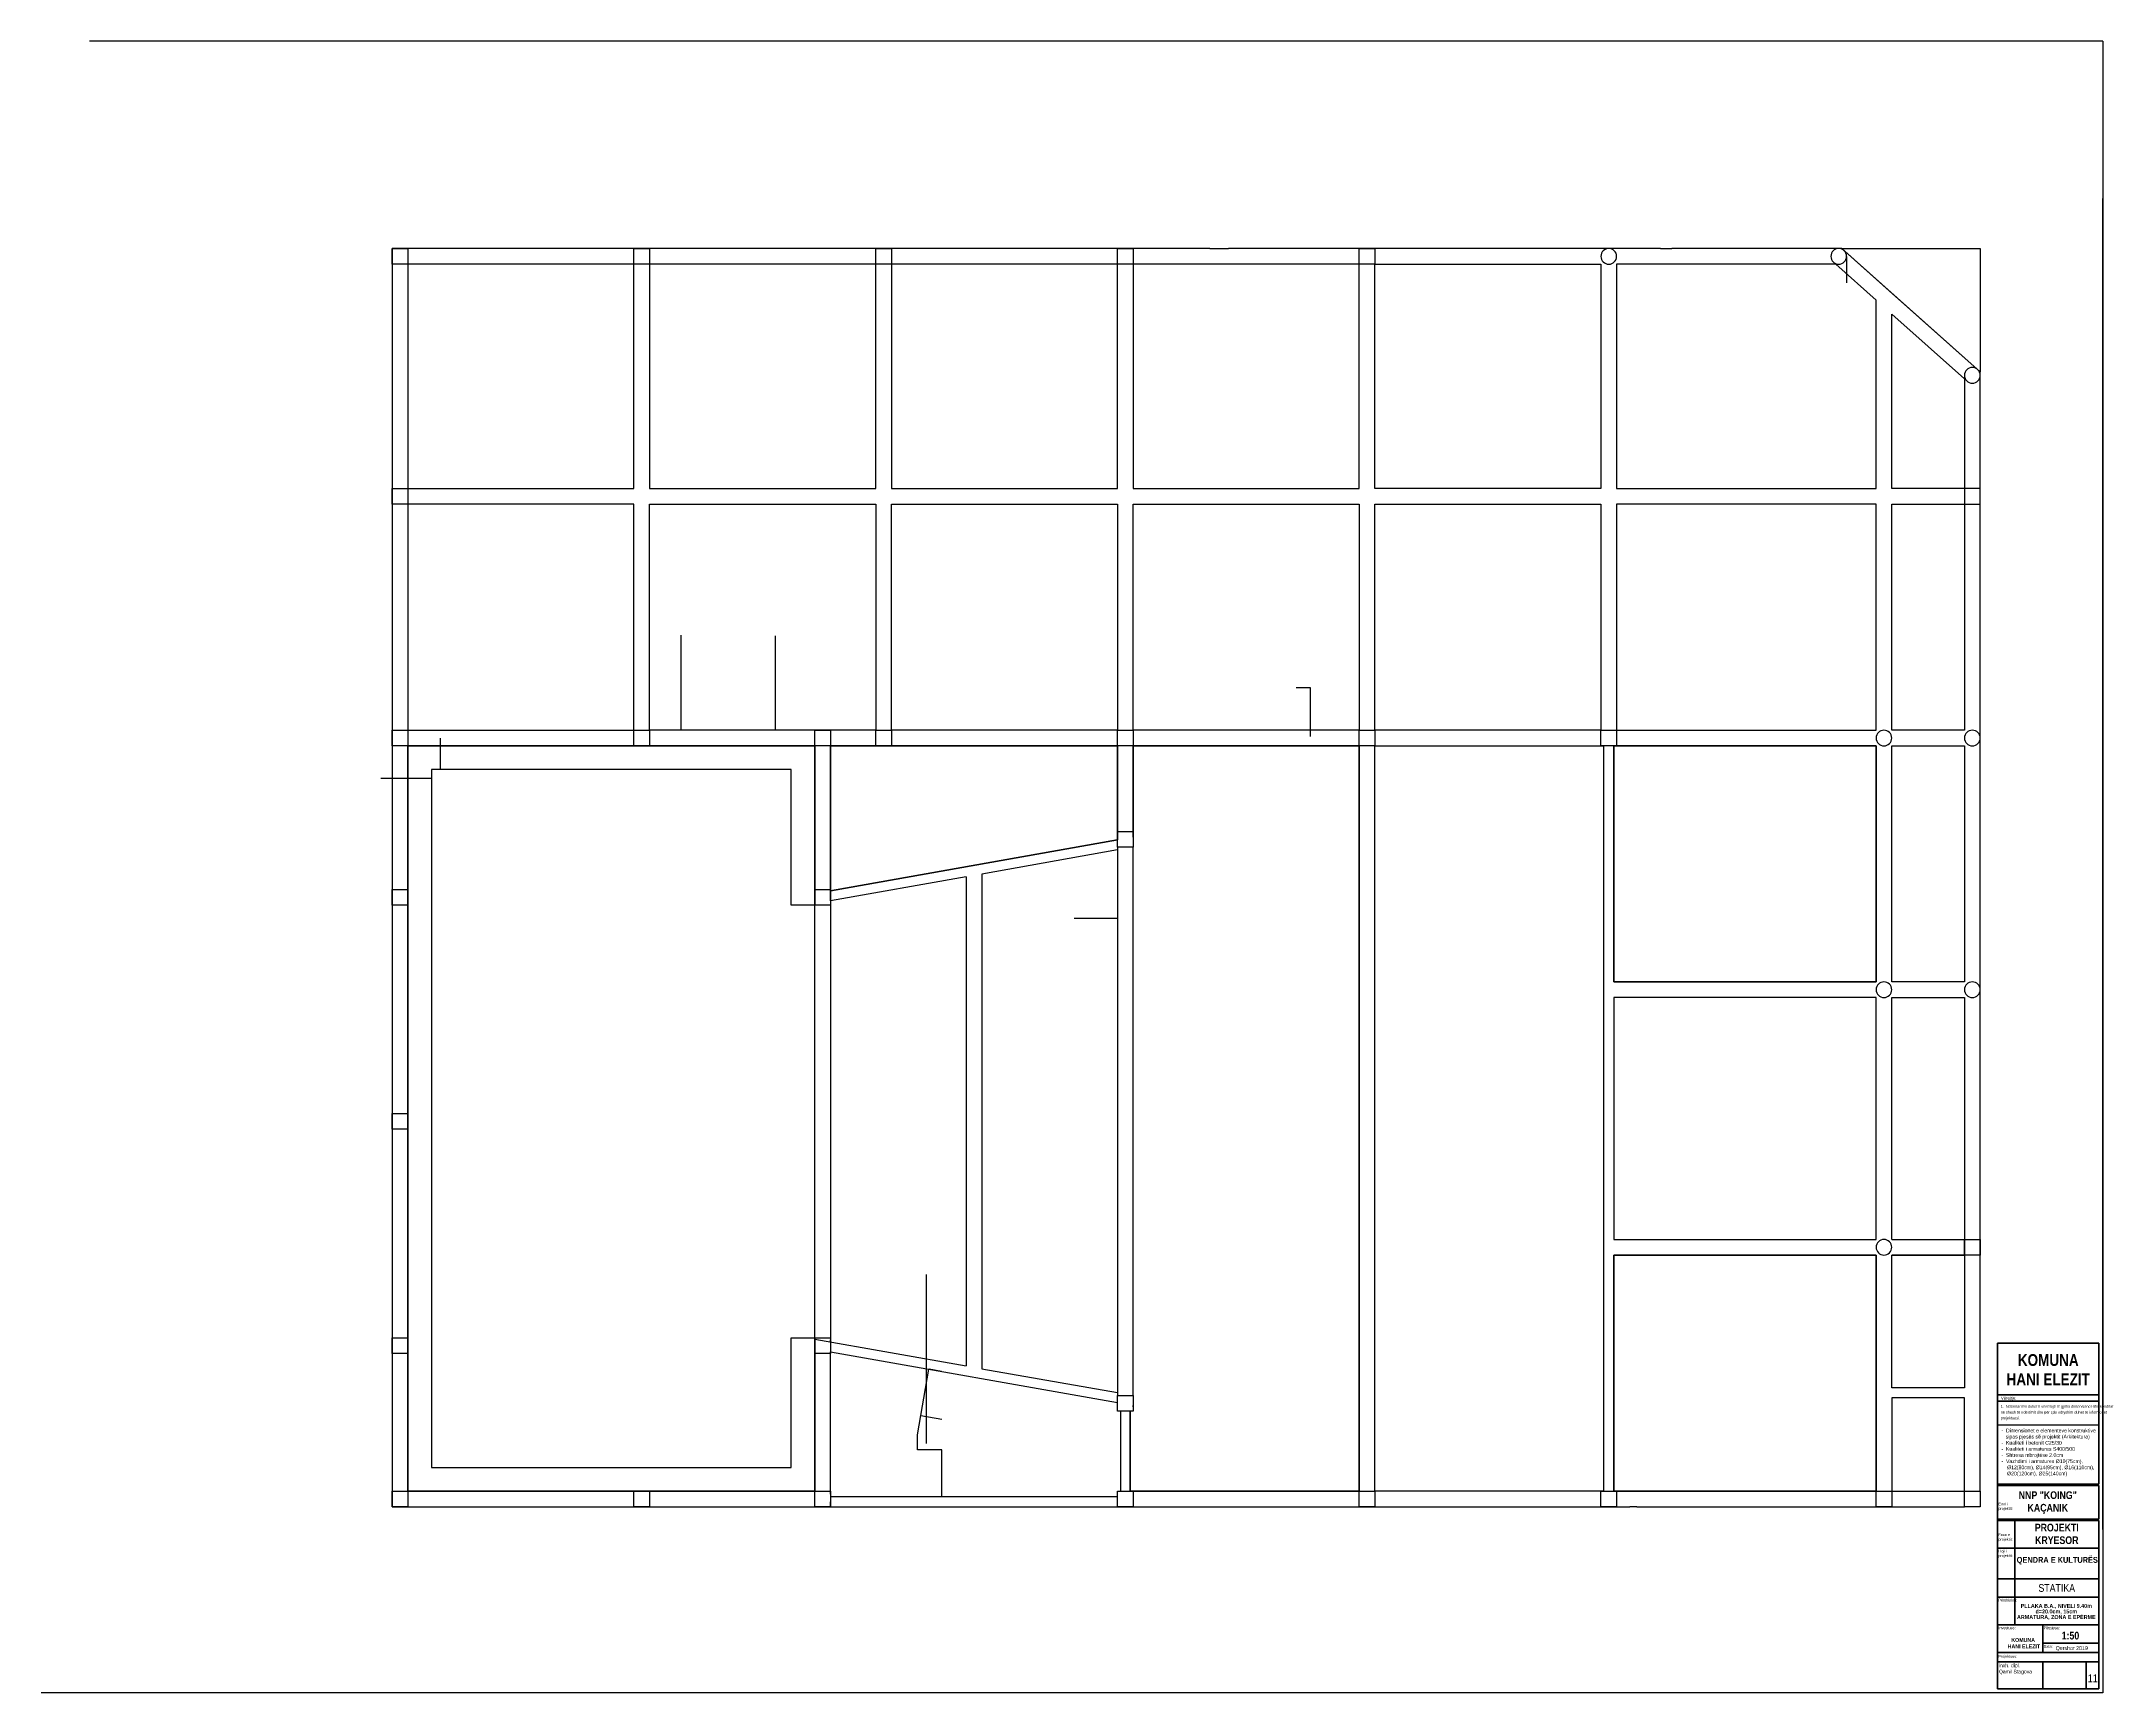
# Model space of a CAD drawing. Header units: inches. Extents: x 2803 to 15892, y -213 to 3987.
# Drawn here: x 10647 to 15892, y -213 to 3987 of the extents above; entities that cross this region are included whole.
import ezdxf

# ---------------------------------------------------------------- set-up
doc = ezdxf.new("R2010")
doc.units = ezdxf.units.IN
doc.layers.add('0_Pen_No__1', color=7, linetype='Continuous', lineweight=35)
doc.layers.add('TEKSTI_Pen_No__201', color=7, linetype='Continuous', lineweight=18)
doc.layers.add('A4_OP', color=7, linetype='Continuous')
doc.styles.add('GENERATED_STYLE_1', font='ARIAL.TTF')
doc.styles.add('GENERATED_STYLE_3', font='ARIALN.TTF')
doc.styles.add('GENERATED_STYLE_4', font='ARIALNB.TTF')

msp = doc.modelspace()

# ---------------------------------------------------------------- linework, layer by layer
for p, q in [((15891.7, 3986.7), (10769.8, 3986.7)), ((15891.7, 3986.7), (15891.7, -213.3)), ((15891.7, 201.7), (15891.7, 3586.7)), ((13620, 3459.6), (13667.3, 3459.6)), ((14766.9, 3459.6), (14795.1, 3459.6)), ((15240, 3439.6), (15240, 3372.2)), ((12275, 2234.6), (12275, 2476.5)), ((12515, 2234.6), (12515, 2474.8)), ((13840, 2343.2), (13875, 2343.2)), ((13875, 2343.2), (13875, 2218.6)), ((11663, 2134.6), (11663, 2214.6)), ((11640, 2111.6), (11510.8, 2111.6)), ((15580, 2067.3), (15580, 2107.6)), ((13385, 1937.1), (13385, 542.8)), ((13425, 542.8), (13425, 1937.1)), ((13000, 1861.7), (13000, 617.9)), ((13040, 1868.8), (13040, 610.8)), ((12615, 689.6), (12615, 1789.6)), ((12655, 1800.5), (12655, 1825.6)), ((12655, 1800.5), (12655, 1813.1)), ((12655, 1789.6), (12655, 689.6)), ((13385, 1755.5), (13275, 1755.5)), ((12899, 420.3), (12899, 850.6)), ((12655, 678.8), (12655, 683.8)), ((12876, 442.6), (12905.4, 609.2)), ((12937.9, 481.6), (12884.5, 491)), ((12876, 404.6), (12876, 442.6)), ((15624.1, 468.4), (15881.7, 468.4)), ((12938, 404.6), (12876, 404.6)), ((12938, 284.6), (12938, 404.6)), ((12655, 259.6), (12655, 272.1)), ((14706.6, 259.6), (14688.3, 259.6)), ((15891.7, -213.3), (10647.2, -213.3))]:
    msp.add_line(p, q)
at = {"layer": '0_Pen_No__1', "linetype": 'Continuous'}
for p, q in [((15624.1, 317), (15624.1, 675.7)), ((15624.1, 675.7), (15881.7, 675.7)), ((15881.7, 675.7), (15881.7, 317)), ((15624.1, 544), (15881.7, 544)), ((15624.1, 528.4), (15881.7, 528.4)), ((15624.1, 347.9), (15624.1, 433.7)), ((15624.1, -203.3), (15624.1, 344.7)), ((15624.1, 317), (15881.7, 317)), ((15624.1, 313.9), (15881.7, 313.9)), ((15881.7, 313.9), (15881.7, 228.1)), ((15624.1, 228.1), (15881.7, 228.1)), ((15624.1, 225), (15881.7, 225)), ((15624.1, 225), (15881.7, 225)), ((15667.7, -40.6), (15667.7, 225)), ((15881.7, 225), (15881.7, -203.3)), ((15624.1, 154.7), (15881.7, 154.7)), ((15624.1, 76.5), (15881.7, 76.5)), ((15624.1, 29.7), (15881.7, 29.7)), ((15624.1, -40.6), (15881.7, -40.6)), ((15739.2, -111), (15739.2, -40.6)), ((15739.2, -87.5), (15881.7, -87.5)), ((15624.1, -111), (15881.7, -111)), ((15624.1, -134.4), (15881.7, -134.4)), ((15739.2, -134.4), (15739.2, -203.3)), ((15849.6, -203.3), (15849.6, -134.4)), ((15624.1, -203.3), (15881.7, -203.3))]:
    msp.add_line(p, q, dxfattribs=at)
at = {"layer": 'A4_OP'}
for points in [[(11540, 3459.6), (11580, 3459.6)], [(11540, 3419.6), (11540, 3459.6)], [(11540, 3459.6), (11580, 3459.6)], [(11540, 3419.6), (11540, 3459.6)], [(12175, 3459.6), (11540, 3459.6)], [(11540, 3459.6), (11540, 2829.6)], [(11580, 3419.6), (11540, 3419.6)], [(11580, 3419.6), (11540, 3419.6)], [(11580, 3459.6), (11580, 3419.6)], [(11580, 3459.6), (11580, 3419.6)], [(12155, 3419.6), (11580, 3419.6)], [(11580, 3419.6), (11580, 2849.6)], [(12155, 3419.6), (11580, 3419.6)], [(11580, 3419.6), (11580, 2849.6)], [(12155, 3459.6), (12195, 3459.6)], [(12155, 3419.6), (12155, 3459.6)], [(12155, 3459.6), (12195, 3459.6)], [(12155, 3419.6), (12155, 3459.6)], [(12155, 2849.6), (12155, 3419.6)], [(12195, 3419.6), (12155, 3419.6)], [(12195, 3419.6), (12155, 3419.6)], [(12155, 2849.6), (12155, 3419.6)], [(12790, 3459.6), (12175, 3459.6)], [(12195, 3459.6), (12195, 3419.6)], [(12195, 3459.6), (12195, 3419.6)], [(12770, 3419.6), (12195, 3419.6)], [(12195, 3419.6), (12195, 2849.6)], [(12770, 3419.6), (12195, 3419.6)], [(12195, 3419.6), (12195, 2849.6)], [(12770, 3459.6), (12810, 3459.6)], [(12770, 3419.6), (12770, 3459.6)], [(12770, 3459.6), (12810, 3459.6)], [(12770, 3419.6), (12770, 3459.6)], [(12770, 2849.6), (12770, 3419.6)], [(12810, 3419.6), (12770, 3419.6)], [(12810, 3419.6), (12770, 3419.6)], [(12770, 2849.6), (12770, 3419.6)], [(13405, 3459.6), (12790, 3459.6)], [(12810, 3459.6), (12810, 3419.6)], [(12810, 3459.6), (12810, 3419.6)], [(13385, 3419.6), (12810, 3419.6)], [(12810, 3419.6), (12810, 2849.6)], [(13385, 3419.6), (12810, 3419.6)], [(12810, 3419.6), (12810, 2849.6)], [(13385, 3459.6), (13425, 3459.6)], [(13385, 3419.6), (13385, 3459.6)], [(13385, 3459.6), (13425, 3459.6)], [(13385, 3419.6), (13385, 3459.6)], [(13385, 2849.6), (13385, 3419.6)], [(13425, 3419.6), (13385, 3419.6)], [(13425, 3419.6), (13385, 3419.6)], [(13385, 2849.6), (13385, 3419.6)], [(13620, 3459.6), (13405, 3459.6)], [(13425, 3459.6), (13425, 3419.6)], [(13425, 3459.6), (13425, 3419.6)], [(14000, 3419.6), (13425, 3419.6)], [(13425, 3419.6), (13425, 2849.6)], [(13620, 3419.6), (13425, 3419.6)], [(13425, 3419.6), (13425, 2849.6)], [(14000, 3419.6), (13620, 3419.6)], [(14020, 3459.6), (13667.3, 3459.6)], [(14000, 3459.6), (14040, 3459.6)], [(14000, 3419.6), (14000, 3459.6)], [(14000, 3459.6), (14040, 3459.6)], [(14000, 3419.6), (14000, 3459.6)], [(14000, 2849.6), (14000, 3419.6)], [(14040, 3419.6), (14000, 3419.6)], [(14040, 3419.6), (14000, 3419.6)], [(14000, 2849.6), (14000, 3419.6)], [(14635, 3459.6), (14020, 3459.6)], [(14040, 3459.6), (14040, 3419.6)], [(14040, 3459.6), (14040, 3419.6)], [(14040, 2849.6), (14040, 3419.6)], [(14040, 3419.6), (14615, 3419.6)], [(14040, 2849.6), (14040, 3419.6)], [(14040, 3419.6), (14615, 3419.6)], [(14615, 3419.6), (14615, 2849.6)], [(14615, 3419.6), (14615, 2849.6)], [(14766.9, 3459.6), (14635, 3459.6)], [(14655, 3419.6), (14655, 2849.6)], [(15212.4, 3419.6), (14655, 3419.6)], [(14655, 3419.6), (14655, 2849.6)], [(14795.1, 3419.6), (14655, 3419.6)], [(15227.6, 3459.6), (14795.1, 3459.6)], [(15212.4, 3419.6), (14795.1, 3419.6)], [(15315, 3328.3), (15212.4, 3419.6)], [(15315, 3328.3), (15212.4, 3419.6)], [(15580, 3146), (15227.6, 3459.6)], [(15227.6, 3459.6), (15580, 3459.6)], [(15348.3, 3352.2), (15227.6, 3459.6)], [(15580, 3459.6), (15580, 3146)], [(15315, 2849.6), (15315, 3328.3)], [(15315, 2849.6), (15315, 3328.3)], [(15580, 3146), (15348.3, 3352.2)], [(15355, 2849.6), (15355, 3292.7)], [(15355, 3292.7), (15540, 3128.1)], [(15355, 2849.6), (15355, 3292.7)], [(15355, 3292.7), (15540, 3128.1)], [(15540, 3128.1), (15540, 2849.6)], [(15540, 3128.1), (15540, 2849.6)], [(15580, 2829.6), (15580, 3146)], [(11540, 2849.6), (11580, 2849.6)], [(11540, 2809.6), (11540, 2849.6)], [(11540, 2849.6), (11580, 2849.6)], [(11540, 2809.6), (11540, 2849.6)], [(11580, 2849.6), (12155, 2849.6)], [(11580, 2849.6), (11580, 2809.6)], [(11580, 2849.6), (11580, 2809.6)], [(11580, 2849.6), (12155, 2849.6)], [(12195, 2849.6), (12770, 2849.6)], [(12195, 2849.6), (12770, 2849.6)], [(12810, 2849.6), (13385, 2849.6)], [(12810, 2849.6), (13385, 2849.6)], [(13425, 2849.6), (14000, 2849.6)], [(13425, 2849.6), (14000, 2849.6)], [(14615, 2849.6), (14040, 2849.6)], [(14615, 2849.6), (14040, 2849.6)], [(14655, 2849.6), (15315, 2849.6)], [(14655, 2849.6), (15315, 2849.6)], [(15580, 2849.6), (15355, 2849.6)], [(15580, 2849.6), (15355, 2849.6)], [(15540, 2849.6), (15540, 2234.6)], [(15540, 2849.6), (15540, 2234.6)], [(11540, 2829.6), (11540, 2214.6)], [(11580, 2809.6), (11540, 2809.6)], [(11580, 2809.6), (11540, 2809.6)], [(11580, 2809.6), (11580, 2234.6)], [(12155, 2809.6), (11580, 2809.6)], [(11580, 2809.6), (11580, 2234.6)], [(12155, 2809.6), (11580, 2809.6)], [(12155, 2234.6), (12155, 2809.6)], [(12155, 2234.6), (12155, 2809.6)], [(12195, 2234.6), (12195, 2809.6)], [(12195, 2809.6), (12770, 2809.6)], [(12195, 2234.6), (12195, 2809.6)], [(12195, 2809.6), (12770, 2809.6)], [(12770, 2809.6), (12770, 2234.6)], [(12770, 2809.6), (12770, 2234.6)], [(12810, 2234.6), (12810, 2809.6)], [(12810, 2809.6), (13385, 2809.6)], [(12810, 2234.6), (12810, 2809.6)], [(12810, 2809.6), (13385, 2809.6)], [(13385, 2809.6), (13385, 2234.6)], [(13385, 2809.6), (13385, 2234.6)], [(13425, 2234.6), (13425, 2809.6)], [(13425, 2809.6), (14000, 2809.6)], [(13425, 2234.6), (13425, 2809.6)], [(13425, 2809.6), (14000, 2809.6)], [(14000, 2809.6), (14000, 2234.6)], [(14000, 2809.6), (14000, 2234.6)], [(14040, 2234.6), (14040, 2809.6)], [(14040, 2809.6), (14615, 2809.6)], [(14040, 2234.6), (14040, 2809.6)], [(14040, 2809.6), (14615, 2809.6)], [(14615, 2809.6), (14615, 2234.6)], [(14615, 2809.6), (14615, 2234.6)], [(14655, 2809.6), (14655, 2234.6)], [(15315, 2809.6), (14655, 2809.6)], [(14655, 2809.6), (14655, 2234.6)], [(15315, 2809.6), (14655, 2809.6)], [(15315, 2234.6), (15315, 2809.6)], [(15315, 2234.6), (15315, 2809.6)], [(15355, 2234.6), (15355, 2809.6)], [(15355, 2809.6), (15580, 2809.6)], [(15355, 2234.6), (15355, 2809.6)], [(15355, 2809.6), (15580, 2809.6)], [(15580, 2214.6), (15580, 2829.6)], [(11540, 2234.6), (11580, 2234.6)], [(11540, 2194.6), (11540, 2234.6)], [(11540, 2234.6), (11580, 2234.6)], [(11540, 2194.6), (11540, 2234.6)], [(11540, 2214.6), (11540, 259.6)], [(11580, 2234.6), (12155, 2234.6)], [(11580, 2234.6), (11580, 2194.6)], [(11580, 2234.6), (11580, 2194.6)], [(11580, 2234.6), (12155, 2234.6)], [(12155, 2234.6), (12195, 2234.6)], [(12155, 2194.6), (12155, 2234.6)], [(12155, 2234.6), (12195, 2234.6)], [(12155, 2194.6), (12155, 2234.6)], [(12770, 2234.6), (12195, 2234.6)], [(12195, 2234.6), (12195, 2194.6)], [(12195, 2234.6), (12195, 2194.6)], [(12635, 2234.6), (12195, 2234.6)], [(12615, 2234.6), (12655, 2234.6)], [(12615, 2194.6), (12615, 2234.6)], [(12615, 2234.6), (12655, 2234.6)], [(12615, 2194.6), (12615, 2234.6)], [(12770, 2234.6), (12635, 2234.6)], [(12655, 2234.6), (12655, 2194.6)], [(12655, 2234.6), (12655, 2194.6)], [(12770, 2234.6), (12810, 2234.6)], [(12770, 2194.6), (12770, 2234.6)], [(12770, 2234.6), (12810, 2234.6)], [(12770, 2194.6), (12770, 2234.6)], [(13385, 2234.6), (12810, 2234.6)], [(12810, 2234.6), (12810, 2194.6)], [(12810, 2234.6), (12810, 2194.6)], [(13385, 2234.6), (12810, 2234.6)], [(13385, 2234.6), (13425, 2234.6)], [(13385, 2194.6), (13385, 2234.6)], [(13385, 2234.6), (13425, 2234.6)], [(13385, 2194.6), (13385, 2234.6)], [(14000, 2234.6), (13425, 2234.6)], [(13425, 2234.6), (13425, 2194.6)], [(13425, 2234.6), (13425, 2194.6)], [(14000, 2234.6), (13425, 2234.6)], [(14000, 2234.6), (14040, 2234.6)], [(14000, 2194.6), (14000, 2234.6)], [(14000, 2234.6), (14040, 2234.6)], [(14000, 2194.6), (14000, 2234.6)], [(14615, 2234.6), (14040, 2234.6)], [(14040, 2234.6), (14040, 2194.6)], [(14040, 2234.6), (14040, 2194.6)], [(14615, 2234.6), (14040, 2234.6)], [(14615, 2234.6), (14655, 2234.6)], [(14615, 2194.6), (14615, 2234.6)], [(14615, 2234.6), (14655, 2234.6)], [(14615, 2194.6), (14615, 2234.6)], [(14655, 2234.6), (15315, 2234.6)], [(14655, 2234.6), (14655, 2194.6)], [(14655, 2234.6), (14655, 2194.6)], [(14655, 2234.6), (15315, 2234.6)], [(15540, 2234.6), (15355, 2234.6)], [(15540, 2234.6), (15355, 2234.6)], [(15580, 2107.6), (15580, 2214.6)], [(11580, 2194.6), (11540, 2194.6)], [(11580, 2194.6), (11540, 2194.6)], [(11580, 299.6), (11580, 2194.6)], [(11580, 2194.6), (12615, 2194.6)], [(12175, 2194.6), (11580, 2194.6)], [(11580, 2194.6), (11580, 299.6)], [(12195, 2194.6), (12155, 2194.6)], [(12195, 2194.6), (12155, 2194.6)], [(12615, 2194.6), (12175, 2194.6)], [(12615, 2194.6), (12615, 1789.6)], [(12655, 2194.6), (12615, 2194.6)], [(12655, 2194.6), (12615, 2194.6)], [(12615, 1793.4), (12615, 2194.6)], [(12655, 1825.9), (12655, 2194.6)], [(12655, 2194.6), (13385, 2194.6)], [(12790, 2194.6), (12655, 2194.6)], [(12655, 2194.6), (12655, 1825.9)], [(12810, 2194.6), (12770, 2194.6)], [(12810, 2194.6), (12770, 2194.6)], [(13385, 2194.6), (12790, 2194.6)], [(13385, 2194.6), (13385, 1955.4)], [(13425, 2194.6), (13385, 2194.6)], [(13425, 2194.6), (13385, 2194.6)], [(13385, 1955.4), (13385, 2194.6)], [(13425, 1962.5), (13425, 2194.6)], [(13425, 2194.6), (14000, 2194.6)], [(14000, 2194.6), (13425, 2194.6)], [(13425, 2194.6), (13425, 1962.5)], [(14000, 2194.6), (14000, 299.6)], [(14040, 2194.6), (14000, 2194.6)], [(14040, 2194.6), (14000, 2194.6)], [(14000, 299.6), (14000, 2194.6)], [(14040, 2194.6), (14622.5, 2194.6)], [(14040, 299.6), (14040, 2194.6)], [(14040, 299.6), (14040, 2194.6)], [(14040, 2194.6), (14622.5, 2194.6)], [(14655, 2194.6), (14615, 2194.6)], [(14655, 2194.6), (14615, 2194.6)], [(14622.5, 1574.6), (14622.5, 2194.6)], [(14647.5, 2194.6), (15315, 2194.6)], [(14647.5, 1594.6), (14647.5, 2194.6)], [(14647.5, 2194.6), (14647.5, 1998.9)], [(15315, 2194.6), (14647.5, 2194.6)], [(15315, 2194.6), (15315, 1594.6)], [(15315, 1594.6), (15315, 2194.6)], [(15355, 1594.6), (15355, 2194.6)], [(15355, 2194.6), (15540, 2194.6)], [(15355, 1594.6), (15355, 2194.6)], [(15355, 2194.6), (15540, 2194.6)], [(15540, 2194.6), (15540, 1594.6)], [(15540, 2194.6), (15540, 2107.6)], [(12555, 2134.6), (11640, 2134.6)], [(11640, 2134.6), (11640, 359.6)], [(12555, 1789.6), (12555, 2134.6)], [(15540, 2107.6), (15540, 1594.6)], [(15580, 1574.6), (15580, 2067.3)], [(14647.5, 1998.9), (14647.5, 1594.6)], [(13385, 1955.4), (12655, 1825.9)], [(12655, 1825.9), (13385, 1955.4)], [(13385, 1977.1), (13425, 1977.1)], [(13385, 1977.1), (13425, 1977.1)], [(13385, 1937.1), (13385, 1977.1)], [(13385, 1937.1), (13385, 1966.2)], [(13425, 1977.1), (13425, 1937.1)], [(13425, 1966.2), (13425, 1937.1)], [(13385, 1930), (13040, 1868.8)], [(13425, 1937.1), (13385, 1937.1)], [(13425, 1937.1), (13385, 1937.1)], [(13000, 1861.7), (12655, 1800.5)], [(11540, 1829.6), (11580, 1829.6)], [(11540, 1789.6), (11540, 1829.6)], [(11540, 1829.6), (11580, 1829.6)], [(11540, 1789.6), (11540, 1829.6)], [(11580, 1789.6), (11540, 1789.6)], [(11580, 1789.6), (11540, 1789.6)], [(11580, 1829.6), (11580, 1789.6)], [(11580, 1829.6), (11580, 1789.6)], [(12615, 1789.6), (12555, 1789.6)], [(12615, 1829.6), (12655, 1829.6)], [(12615, 1789.6), (12615, 1829.6)], [(12615, 1829.6), (12655, 1829.6)], [(12615, 1789.6), (12615, 1829.6)], [(12655, 1789.6), (12615, 1789.6)], [(12655, 1789.6), (12615, 1789.6)], [(12655, 1829.6), (12655, 1789.6)], [(12655, 1829.6), (12655, 1789.6)], [(14622.5, 919.6), (14622.5, 1574.6)], [(15315, 1594.6), (14647.5, 1594.6)], [(14647.5, 1594.6), (15315, 1594.6)], [(15540, 1594.6), (15355, 1594.6)], [(15540, 1594.6), (15355, 1594.6)], [(15580, 749.6), (15580, 1574.6)], [(15315, 1554.6), (14647.5, 1554.6)], [(14647.5, 1554.6), (14647.5, 939.6)], [(15315, 1554.6), (14647.5, 1554.6)], [(14647.5, 1554.6), (14647.5, 939.6)], [(15315, 939.6), (15315, 1554.6)], [(15315, 939.6), (15315, 1554.6)], [(15355, 1404.7), (15355, 1554.6)], [(15355, 1554.6), (15540, 1554.6)], [(15355, 939.6), (15355, 1554.6)], [(15355, 1554.6), (15540, 1554.6)], [(15540, 1554.6), (15540, 1404.7)], [(15540, 1554.6), (15540, 562.1)], [(11540, 1259.8), (11580, 1259.8)], [(11540, 1219.8), (11540, 1259.8)], [(11540, 1259.8), (11580, 1259.8)], [(11540, 1219.8), (11540, 1259.8)], [(11580, 1259.8), (11580, 1219.8)], [(11580, 1259.8), (11580, 1219.8)], [(11580, 1219.8), (11540, 1219.8)], [(11580, 1219.8), (11540, 1219.8)], [(14622.5, 299.6), (14622.5, 919.6)], [(14647.5, 939.6), (15315, 939.6)], [(14647.5, 939.6), (15315, 939.6)], [(14647.5, 299.6), (14647.5, 899.6)], [(14647.5, 899.6), (15315, 899.6)], [(15315, 899.6), (14647.5, 899.6)], [(14647.5, 899.6), (14647.5, 481.2)], [(15315, 899.6), (15315, 299.6)], [(15315, 749.6), (15315, 899.6)], [(15355, 939.6), (15540, 939.6)], [(15355, 939.6), (15540, 939.6)], [(15355, 899.6), (15540, 899.6)], [(15540, 899.6), (15355, 899.6)], [(15355, 562.1), (15355, 899.6)], [(15540, 939.6), (15580, 939.6)], [(15540, 899.6), (15540, 939.6)], [(15540, 939.6), (15580, 939.6)], [(15540, 899.6), (15540, 939.6)], [(15580, 899.6), (15540, 899.6)], [(15580, 899.6), (15540, 899.6)], [(15580, 939.6), (15580, 899.6)], [(15580, 939.6), (15580, 899.6)], [(15315, 549.6), (15315, 749.6)], [(15355.3, 762.1), (15355, 762.1)], [(15580, 549.6), (15580, 749.6)], [(11540, 689.6), (11580, 689.6)], [(11540, 649.6), (11540, 689.6)], [(11540, 689.6), (11580, 689.6)], [(11540, 649.6), (11540, 689.6)], [(11580, 689.6), (11580, 649.6)], [(11580, 689.6), (11580, 649.6)], [(12555, 359.6), (12555, 689.6)], [(12555, 689.6), (12615, 689.6)], [(12615, 689.6), (12615, 299.6)], [(12615, 689.6), (12655, 689.6)], [(12615, 649.6), (12615, 689.6)], [(12615, 689.6), (12655, 689.6)], [(12615, 649.6), (12615, 689.6)], [(12615, 299.6), (12615, 685.9)], [(12615, 685.9), (13000, 617.9)], [(12655, 689.6), (12655, 649.6)], [(12655, 689.6), (12655, 649.6)], [(11580, 649.6), (11540, 649.6)], [(11580, 649.6), (11540, 649.6)], [(12655, 649.6), (12615, 649.6)], [(12655, 649.6), (12615, 649.6)], [(12655, 292.1), (12655, 653.4)], [(12655, 653.4), (13385, 524.5)], [(12937.4, 603.5), (12906.1, 609.4)], [(13040, 610.8), (13385, 549.9)], [(13385, 542.8), (13425, 542.8)], [(13385, 502.8), (13385, 542.8)], [(13385, 542.8), (13425, 542.8)], [(13385, 502.8), (13385, 542.8)], [(13425, 542.8), (13425, 502.8)], [(13425, 542.8), (13425, 502.8)], [(15315, 299.6), (15315, 549.6)], [(15540, 562.1), (15355, 562.1)], [(15540, 562.1), (15355, 562.1)], [(15540, 537.1), (15355, 537.1)], [(15355, 537.1), (15355, 299.6)], [(15540, 299.6), (15540, 537.1)], [(15580, 299.6), (15580, 549.6)], [(13425, 502.8), (13385, 502.8)], [(13425, 502.8), (13385, 502.8)], [(13392.5, 502.8), (13392.5, 299.6)], [(13417.5, 299.6), (13417.5, 502.8)], [(13417.5, 502.8), (13417.5, 299.6)], [(13425, 513.6), (13425, 517.4)], [(14647.5, 481.2), (14647.5, 299.6)], [(11640, 359.6), (12555, 359.6)], [(11540, 299.6), (11580, 299.6)], [(11540, 259.6), (11540, 299.6)], [(11540, 299.6), (11580, 299.6)], [(11540, 259.6), (11540, 299.6)], [(12615, 299.6), (11580, 299.6)], [(11580, 299.6), (11580, 259.6)], [(11580, 299.6), (11580, 259.6)], [(11580, 299.6), (12615, 299.6)], [(12155, 299.6), (12195, 299.6)], [(12155, 259.6), (12155, 299.6)], [(12155, 299.6), (12195, 299.6)], [(12155, 259.6), (12155, 299.6)], [(12195, 299.6), (12195, 259.6)], [(12195, 299.6), (12195, 259.6)], [(12615, 299.6), (12655, 299.6)], [(12615, 259.6), (12615, 299.6)], [(12615, 299.6), (12655, 299.6)], [(12615, 259.6), (12615, 299.6)], [(12655, 299.6), (12655, 259.6)], [(12655, 299.6), (12655, 259.6)], [(13385, 284.6), (12655, 284.6)], [(13385, 299.6), (13425, 299.6)], [(13385, 259.6), (13385, 299.6)], [(13385, 299.6), (13425, 299.6)], [(13385, 259.6), (13385, 299.6)], [(14000, 299.6), (13417.5, 299.6)], [(13417.5, 299.6), (14000, 299.6)], [(13425, 299.6), (13425, 259.6)], [(13425, 299.6), (13425, 259.6)], [(14000, 299.6), (14040, 299.6)], [(14000, 259.6), (14000, 299.6)], [(14000, 299.6), (14040, 299.6)], [(14000, 259.6), (14000, 299.6)], [(14622.5, 299.6), (14040, 299.6)], [(14040, 299.6), (14040, 259.6)], [(14040, 299.6), (14040, 259.6)], [(14622.5, 299.6), (14040, 299.6)], [(14615, 299.6), (14655, 299.6)], [(14615, 259.6), (14615, 299.6)], [(14615, 299.6), (14655, 299.6)], [(14615, 259.6), (14615, 299.6)], [(15315, 299.6), (14647.5, 299.6)], [(14647.5, 299.6), (14706.6, 299.6)], [(14655, 299.6), (14655, 259.6)], [(14655, 299.6), (14655, 259.6)], [(14706.6, 299.6), (15315, 299.6)], [(15315, 299.6), (15355, 299.6)], [(15315, 259.6), (15315, 299.6)], [(15315, 299.6), (15355, 299.6)], [(15315, 259.6), (15315, 299.6)], [(15355, 299.6), (15355, 259.6)], [(15355, 299.6), (15355, 259.6)], [(15355, 299.6), (15540, 299.6)], [(15540, 299.6), (15580, 299.6)], [(15540, 259.6), (15540, 299.6)], [(15540, 299.6), (15580, 299.6)], [(15540, 259.6), (15540, 299.6)], [(15580, 299.6), (15580, 259.6)], [(15580, 299.6), (15580, 259.6)], [(11580, 259.6), (11540, 259.6)], [(11580, 259.6), (11540, 259.6)], [(11540, 259.6), (12635, 259.6)], [(12195, 259.6), (12155, 259.6)], [(12195, 259.6), (12155, 259.6)], [(12655, 259.6), (12615, 259.6)], [(12655, 259.6), (12615, 259.6)], [(12635, 259.6), (13405, 259.6)], [(13425, 259.6), (13385, 259.6)], [(13425, 259.6), (13385, 259.6)], [(13405, 259.6), (14020, 259.6)], [(14040, 259.6), (14000, 259.6)], [(14040, 259.6), (14000, 259.6)], [(14020, 259.6), (14635, 259.6)], [(14655, 259.6), (14615, 259.6)], [(14655, 259.6), (14615, 259.6)], [(14635, 259.6), (14688.3, 259.6)], [(14706.6, 259.6), (15335, 259.6)], [(15355, 259.6), (15315, 259.6)], [(15355, 259.6), (15315, 259.6)], [(15335, 259.6), (15540, 259.6)], [(15580, 259.6), (15540, 259.6)], [(15580, 259.6), (15540, 259.6)]]:
    msp.add_lwpolyline(points, dxfattribs=at)
for points in [[(14655, 3439.6, 1), (14615, 3439.6)], [(14655, 3439.6, 1), (14615, 3439.6)], [(14615, 3439.6, 1), (14655, 3439.6)], [(14615, 3439.6, 1), (14655, 3439.6)], [(15240, 3439.6, 1), (15200, 3439.6)], [(15240, 3439.6, 1), (15200, 3439.6)], [(15200, 3439.6, 1), (15240, 3439.6)], [(15200, 3439.6, 1), (15240, 3439.6)], [(15580, 3137, 1), (15540, 3137)], [(15580, 3137, 1), (15540, 3137)], [(15540, 3137, 1), (15580, 3137)], [(15540, 3137, 1), (15580, 3137)], [(15355, 2214.6, 1), (15315, 2214.6)], [(15355, 2214.6, 1), (15315, 2214.6)], [(15315, 2214.6, 1), (15355, 2214.6)], [(15315, 2214.6, 1), (15355, 2214.6)], [(15580, 2214.6, 1), (15540, 2214.6)], [(15580, 2214.6, 1), (15540, 2214.6)], [(15540, 2214.6, 1), (15580, 2214.6)], [(15540, 2214.6, 1), (15580, 2214.6)], [(15355, 1574.6, 1), (15315, 1574.6)], [(15355, 1574.6, 1), (15315, 1574.6)], [(15315, 1574.6, 1), (15355, 1574.6)], [(15315, 1574.6, 1), (15355, 1574.6)], [(15580, 1574.6, 1), (15540, 1574.6)], [(15580, 1574.6, 1), (15540, 1574.6)], [(15540, 1574.6, 1), (15580, 1574.6)], [(15540, 1574.6, 1), (15580, 1574.6)], [(15355, 919.6, 1), (15315, 919.6)], [(15355, 919.6, 1), (15315, 919.6)], [(15315, 919.6, 1), (15355, 919.6)], [(15315, 919.6, 1), (15355, 919.6)]]:
    msp.add_lwpolyline(points, format="xyb", dxfattribs=at)

# ---------------------------------------------------------------- texts
at = {"layer": '0_Pen_No__1', "linetype": 'Continuous'}
for s, insert, char_height, width, attachment_point, line_spacing_factor, style in [('\\A1;KOMUNA HANI ELEZIT', (15753, 647.9), 30, 214.051, 2, 0.984903, 'GENERATED_STYLE_4'), ('\\A1;1.  Ndërmarrësi duhet ti vërtetojë të gjitha dimensionet dhe konditat në shesh të ndërtimit dhe për çdo ndryshim duhet të informohet projektuesi. ', (15631.9, 518.4), 7.0313, 245.916, 1, 1.261061, 'GENERATED_STYLE_3'), ('\\A1;Emri i\\Pprojektit:', (15626.1, 270.3), 7.03, 67.539, 1, 0.996607, 'GENERATED_STYLE_3'), ('\\A1;NNP "KOING"\\PKAÇANIK', (15751.8, 299), 19.531, 214.051, 2, 0.984903, 'GENERATED_STYLE_4'), ('\\A1;PROJEKTI KRYESOR', (15774.7, 216.5), 19.531, 214.051, 2, 0.984903, 'GENERATED_STYLE_4'), ('\\A1;Faza e \\Pprojektit:', (15626.1, 192.2), 7.031, 67.539, 1, 0.996607, 'GENERATED_STYLE_3'), ('\\A1;Lloji i \\Pprojektit:', (15626.1, 150.4), 7.031, 67.539, 1, 0.996607, 'GENERATED_STYLE_3'), ('\\A1;QENDRA E KULTURËS', (15776, 132.1), 15, 214.051, 2, 0.984903, 'GENERATED_STYLE_4'), ('\\A1;PLLAKA B.A., NIVELI 9.40m\\Pd=20.0cm, 15cm\\PARMATURA, ZONA E EPËRME', (15773.6, 12.6), 10, 227.819, 2, 0.8554, 'GENERATED_STYLE_4'), ('\\A1;inxh. dipl. \\PQamil Stagova', (15627.5, -139.3), 9.375, 167.016, 1, 0.98645, 'GENERATED_STYLE_3')]:
    msp.add_mtext(s, dxfattribs=dict(at, insert=insert, char_height=char_height, width=width, attachment_point=attachment_point, line_spacing_factor=line_spacing_factor, style=style))
for s, insert, char_height, attachment_point, style in [('\\A1;Vërejtje:', (15632.7, 540), 7.812, 1, 'GENERATED_STYLE_3'), ('\\A1;STATIKA', (15774.7, 62.9), 19.531, 2, 'GENERATED_STYLE_3'), ('\\A1;Përshkrimi:', (15626.1, 25.6), 7.031, 1, 'GENERATED_STYLE_3'), ('\\A1;Investues: ', (15626.1, -44.8), 7.031, 1, 'GENERATED_STYLE_3'), ('\\A1;Përpjesa:', (15741.2, -44.8), 7.031, 1, 'GENERATED_STYLE_3'), ('\\A1;\\pi-24.727;KOMUNA \\P\\pi-33.963;HANI ELEZIT', (15683.8, -74.2), 9.766, 1, 'GENERATED_STYLE_4'), ('\\A1;Data: ', (15741.2, -91.7), 7.03, 1, 'GENERATED_STYLE_3'), ('\\A1;Qershor 2019', (15812.9, -94.9), 9.766, 2, 'GENERATED_STYLE_3'), ('\\A1;1:50', (15809.5, -58.2), 19.53, 2, 'GENERATED_STYLE_4'), ('\\A1;Projektues: ', (15626.1, -117.1), 7.031, 1, 'GENERATED_STYLE_3'), ('\\A1;11', (15866.4, -166.5), 20, 2, 'GENERATED_STYLE_3')]:
    msp.add_mtext(s, dxfattribs=dict(at, insert=insert, char_height=char_height, attachment_point=attachment_point, style=style))
at = {"layer": 'TEKSTI_Pen_No__201', "linetype": 'Continuous', "insert": (15633.9, 458.3), "char_height": 9.375, "attachment_point": 1, "style": 'GENERATED_STYLE_1'}
msp.add_mtext('-  Dimensionet e elementeve konstruktive\\P   sipas pjesës së projektit (Arkitektura)\\P-  Kualiteti i betonit C25/30\\P-  Kualiteti i armatures S400/500\\P-  Shtresa mbrojtëse 2.0cm\\P-  Vazhdimi i armatures Ø10(75cm), \\P    Ø12(80cm), Ø14(95cm), Ø16(110cm), \\P    Ø20(120cm), Ø25(140cm)    ', dxfattribs=at)

doc.saveas('drawing.dxf')
